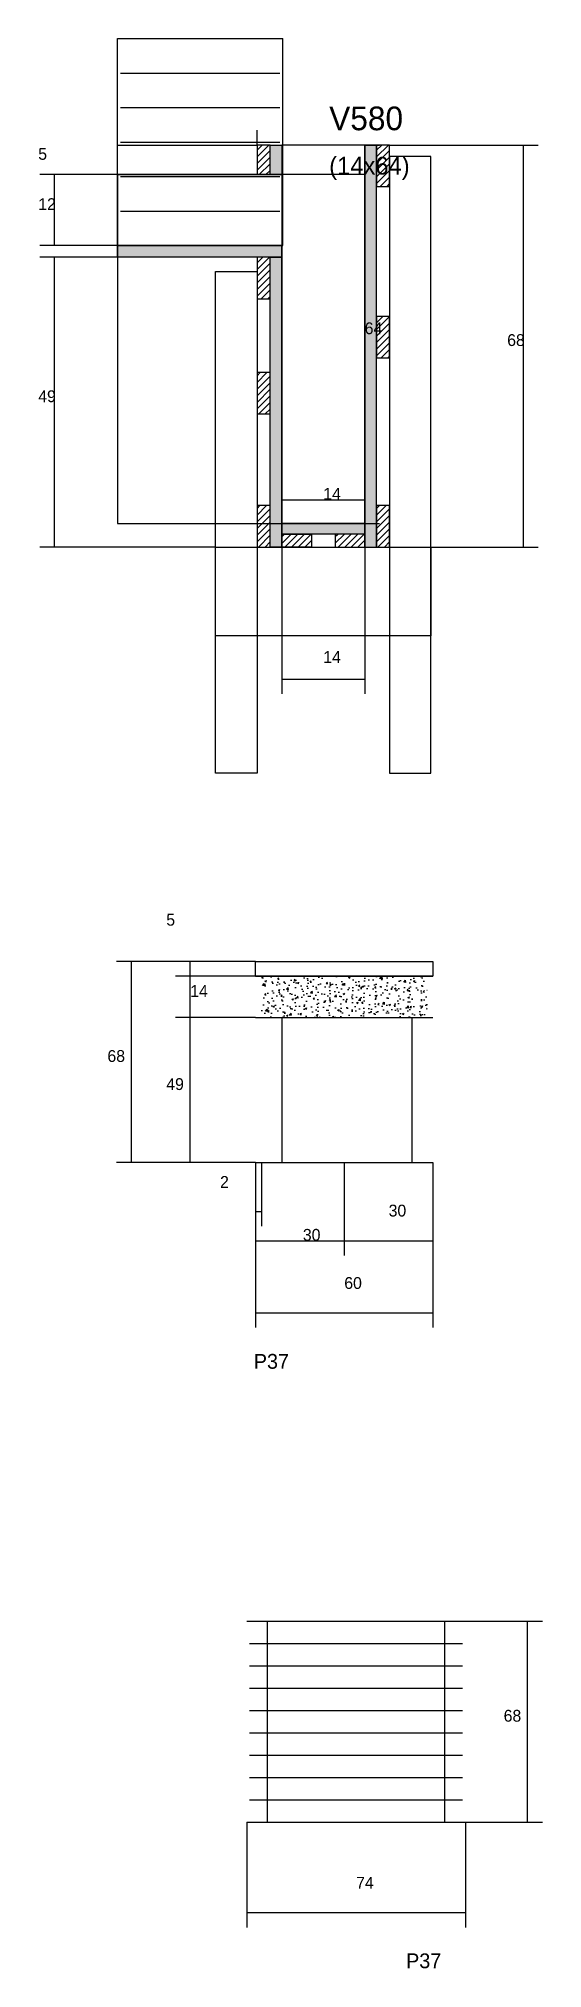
# Model space of a CAD drawing. Header units: metres. Extents: x -2848 to 22762, y -49062 to 1016.
# Drawn here: x 12702 to 12872, y -40217 to -39564 of the extents above; entities that cross this region are included whole.
import ezdxf

# ---------------------------------------------------------------- set-up
doc = ezdxf.new("R2010")
doc.units = ezdxf.units.M
for name, color, linetype in [('CONCRETO', 251, 'Continuous'), ('COTA', 4, 'Continuous'), ('Cota Seção (2x)', 4, 'Continuous'), ('Hachura', 253, 'Continuous'), ('Madeira', 126, 'Continuous'), ('NOMENCLATURA', 7, 'Continuous'), ('Painéis', 200, 'Continuous'), ('SARR_2.2x7', 40, 'Continuous'), ('SARR_3.5x7', 81, 'Continuous'), ('Texto Seção', 7, 'Continuous')]:
    doc.layers.add(name, color=color, linetype=linetype)

msp = doc.modelspace()

# ---------------------------------------------------------------- texts
at = {"layer": 'COTA'}
for s, p in [('5', (12701.6, -39605)), ('12', (12701.6, -39622)), ('68', (12860.2, -39668)), ('49', (12701.6, -39687)), ('14', (12798, -39775.2)), ('5', (12744.9, -39864.1)), ('14', (12753, -39888.2)), ('68', (12725, -39910.2)), ('49', (12744.9, -39919.7)), ('2', (12763.1, -39952.8)), ('30', (12820.1, -39962.5)), ('30', (12791.1, -39970.7)), ('60', (12805.1, -39987)), ('68', (12859, -40133.4)), ('74', (12809.1, -40189.9))]:
    msp.add_text(s, height=4, dxfattribs=at).set_placement(p)
at = {"layer": 'Cota Seção (2x)'}
for s, p in [('64', (12812, -39664)), ('14', (12798, -39720))]:
    msp.add_text(s, height=4, dxfattribs=at).set_placement(p)
at = {"layer": 'NOMENCLATURA'}
for p in [(12774.5, -40014), (12826, -40216.8)]:
    msp.add_text('P37', height=5, dxfattribs=at).set_placement(p)
at = {"layer": 'Texto Seção'}
for s, height, p in [('V580', 8, (12800, -39595)), ('(14x64)', 6, (12800, -39610))]:
    msp.add_text(s, height=height, dxfattribs=at).set_placement(p)

# ---------------------------------------------------------------- hatches: boundary and pattern name
at = {"layer": 'COTA'}
h = msp.add_hatch(dxfattribs=at)
h.set_pattern_fill('AR-CONC', scale=0.03)
h.paths.add_polyline_path([(12777.1, -39895.2), (12777.1, -39881.2), (12777.1, -39881.2), (12833.1, -39881.2), (12833.1, -39881.2), (12833.1, -39895.2), (12833.1, -39895.2), (12777.1, -39895.2)])
at = {"layer": 'Hachura'}
h = msp.add_hatch(dxfattribs=at)
h.set_pattern_fill('ANSI31', scale=0.5)
h.paths.add_polyline_path([(12780, -39600), (12775.6, -39600), (12775.6, -39600), (12775.6, -39610), (12775.6, -39610), (12780, -39610), (12780, -39610), (12780, -39600)])
h = msp.add_hatch(color=8, dxfattribs=at)
h.dxf.hatch_style = 1
h.paths.add_polyline_path([(12780, -39610), (12784, -39610), (12784, -39610), (12784, -39600), (12784, -39600), (12780, -39600), (12780, -39600), (12780, -39610)])
h = msp.add_hatch(color=8, dxfattribs=at)
h.dxf.hatch_style = 1
h.paths.add_polyline_path([(12816, -39600), (12812, -39600), (12812, -39600), (12812, -39736), (12812, -39736), (12816, -39736), (12816, -39736), (12816, -39600)])
h = msp.add_hatch(dxfattribs=at)
h.set_pattern_fill('ANSI31', scale=0.5)
h.paths.add_polyline_path([(12820.4, -39600), (12816, -39600), (12816, -39600), (12816, -39614), (12816, -39614), (12820.4, -39614), (12820.4, -39614), (12820.4, -39600)])
h = msp.add_hatch(color=8, dxfattribs=at)
h.dxf.hatch_style = 1
h.paths.add_polyline_path([(12728.4, -39638), (12728.4, -39634), (12728.4, -39634), (12784, -39634), (12784, -39634), (12784, -39638), (12784, -39638), (12728.4, -39638)])
h = msp.add_hatch(dxfattribs=at)
h.set_pattern_fill('ANSI31', scale=0.5)
h.paths.add_polyline_path([(12780, -39638), (12775.6, -39638), (12775.6, -39638), (12775.6, -39652), (12775.6, -39652), (12780, -39652), (12780, -39652), (12780, -39638)])
h = msp.add_hatch(color=8, dxfattribs=at)
h.dxf.hatch_style = 1
h.paths.add_polyline_path([(12780, -39638), (12784, -39638), (12784, -39638), (12784, -39736), (12784, -39736), (12780, -39736), (12780, -39736), (12780, -39638)])
h = msp.add_hatch(dxfattribs=at)
h.set_pattern_fill('ANSI31', scale=0.5)
h.paths.add_polyline_path([(12820.4, -39658), (12816, -39658), (12816, -39658), (12816, -39672), (12816, -39672), (12820.4, -39672), (12820.4, -39672), (12820.4, -39658)])
h = msp.add_hatch(dxfattribs=at)
h.set_pattern_fill('ANSI31', scale=0.5)
h.paths.add_polyline_path([(12780, -39677), (12775.6, -39677), (12775.6, -39677), (12775.6, -39691), (12775.6, -39691), (12780, -39691), (12780, -39691), (12780, -39677)])
h = msp.add_hatch(dxfattribs=at)
h.set_pattern_fill('ANSI31', scale=0.5)
h.paths.add_polyline_path([(12780, -39722), (12775.6, -39722), (12775.6, -39722), (12775.6, -39736), (12775.6, -39736), (12780, -39736), (12780, -39736), (12780, -39722)])
h = msp.add_hatch(dxfattribs=at)
h.set_pattern_fill('ANSI31', scale=0.5)
h.paths.add_polyline_path([(12820.4, -39722), (12816, -39722), (12816, -39722), (12816, -39736), (12816, -39736), (12820.4, -39736), (12820.4, -39736), (12820.4, -39722)])
h = msp.add_hatch(color=8, dxfattribs=at)
h.dxf.hatch_style = 1
h.paths.add_polyline_path([(12784, -39731.6), (12784, -39728), (12784, -39728), (12812, -39728), (12812, -39728), (12812, -39731.6), (12812, -39731.6), (12784, -39731.6)])
h = msp.add_hatch(dxfattribs=at)
h.set_pattern_fill('ANSI31', scale=0.5)
h.paths.add_polyline_path([(12784, -39736), (12784, -39731.6), (12784, -39731.6), (12794, -39731.6), (12794, -39731.6), (12794, -39736), (12794, -39736), (12784, -39736)])
h = msp.add_hatch(dxfattribs=at)
h.set_pattern_fill('ANSI31', scale=0.5)
h.paths.add_polyline_path([(12812, -39736), (12812, -39731.6), (12812, -39731.6), (12802, -39731.6), (12802, -39731.6), (12802, -39736), (12802, -39736), (12812, -39736)])

# ---------------------------------------------------------------- linework, layer by layer
at = {"layer": 'CONCRETO'}
for points in [[(12784, -39634), (12784, -39636), (12784, -39636), (12784, -39728), (12812, -39728), (12812, -39600), (12816, -39600), (12816, -39600), (12784, -39600), (12784, -39610)], [(12812, -39624), (12812, -39624), (12812, -39656), (12812, -39656), (12812, -39728), (12784, -39728), (12784, -39634), (12728.4, -39634), (12728.4, -39610), (12784, -39610)]]:
    msp.add_lwpolyline(points, dxfattribs=at)
for points in [[(12784, -39728), (12816, -39728), (12816, -39600), (12784, -39600)], [(12728.4, -39728), (12812, -39728), (12812, -39610), (12728.4, -39610)]]:
    msp.add_lwpolyline(points, close=True, dxfattribs=at)
at = {"layer": 'COTA'}
for p, q in [((12728.4, -39610), (12728.4, -39595)), ((12775.6, -39600), (12775.6, -39595)), ((12728.4, -39600), (12775.6, -39600)), ((12820.4, -39600), (12870.7, -39600)), ((12865.7, -39736), (12865.7, -39600)), ((12728.4, -39610), (12702.1, -39610)), ((12707.1, -39634), (12707.1, -39610)), ((12728.4, -39634), (12702.1, -39634)), ((12766, -39638), (12702.1, -39638)), ((12707.1, -39736), (12707.1, -39638)), ((12761.6, -39736), (12702.1, -39736)), ((12784, -39736), (12784, -39785.7)), ((12812, -39736), (12812, -39785.7)), ((12834.4, -39736), (12870.7, -39736)), ((12784, -39780.7), (12812, -39780.7)), ((12775.1, -39876.2), (12728.1, -39876.2)), ((12733.1, -39944.2), (12733.1, -39876.2)), ((12775.1, -39876.2), (12748, -39876.2)), ((12753, -39881.2), (12753, -39876.2)), ((12775.1, -39881.2), (12748, -39881.2)), ((12775.1, -39881.2), (12748, -39881.2)), ((12753, -39895.2), (12753, -39881.2)), ((12775.1, -39895.2), (12748, -39895.2)), ((12775.1, -39895.2), (12748, -39895.2)), ((12753, -39944.2), (12753, -39895.2)), ((12775.1, -39944.2), (12728.1, -39944.2)), ((12775.1, -39944.2), (12748, -39944.2)), ((12775.1, -39944.2), (12775.1, -39975.7)), ((12775.1, -39944.2), (12775.1, -40000.1)), ((12775.1, -39944.2), (12775.1, -39965.8)), ((12777.1, -39944.2), (12777.1, -39965.8)), ((12805.1, -39944.2), (12805.1, -39975.7)), ((12805.1, -39944.2), (12805.1, -39975.7)), ((12835.1, -39944.2), (12835.1, -39975.7)), ((12835.1, -39944.2), (12835.1, -40000.1)), ((12775.1, -39960.8), (12777.1, -39960.8)), ((12775.1, -39970.7), (12805.1, -39970.7)), ((12805.1, -39970.7), (12835.1, -39970.7)), ((12775.1, -39995.1), (12835.1, -39995.1)), ((12846.1, -40099.4), (12872.1, -40099.4)), ((12867.1, -40167.4), (12867.1, -40099.4)), ((12772.1, -40167.4), (12772.1, -40203)), ((12846.1, -40167.4), (12846.1, -40203)), ((12846.1, -40167.4), (12872.1, -40167.4)), ((12772.1, -40198), (12846.1, -40198))]:
    msp.add_line(p, q, dxfattribs=at)
at = {"layer": 'Cota Seção (2x)'}
for p, q in [((12812, -39728), (12812, -39600)), ((12812, -39600), (12817, -39600)), ((12784, -39736), (12784, -39715)), ((12784, -39720), (12812, -39720)), ((12812, -39736), (12812, -39715)), ((12812, -39728), (12817, -39728))]:
    msp.add_line(p, q, dxfattribs=at)
at = {"layer": 'Madeira'}
for points in [[(12780, -39600), (12775.6, -39600), (12775.6, -39610), (12780, -39610)], [(12820.4, -39600), (12816, -39600), (12816, -39614), (12820.4, -39614)], [(12780, -39638), (12775.6, -39638), (12775.6, -39652), (12780, -39652)], [(12820.4, -39658), (12816, -39658), (12816, -39672), (12820.4, -39672)], [(12780, -39677), (12775.6, -39677), (12775.6, -39691), (12780, -39691)], [(12780, -39722), (12775.6, -39722), (12775.6, -39736), (12780, -39736)], [(12820.4, -39722), (12816, -39722), (12816, -39736), (12820.4, -39736)], [(12784, -39736), (12784, -39731.6), (12794, -39731.6), (12794, -39736)], [(12812, -39736), (12812, -39731.6), (12802, -39731.6), (12802, -39736)]]:
    msp.add_lwpolyline(points, close=True, dxfattribs=at)
at = {"layer": 'Painéis'}
for p, q in [((12728.4, -39564), (12784.3, -39564)), ((12728.4, -39634), (12728.4, -39564)), ((12784.3, -39634), (12784.3, -39564)), ((12728.4, -39634), (12784, -39634)), ((12728.4, -39638), (12728.4, -39634)), ((12728.4, -39634), (12784.3, -39634)), ((12784, -39638), (12784, -39634)), ((12784, -39736), (12784, -39638)), ((12784, -39728), (12812, -39728)), ((12775.1, -39876.2), (12835.1, -39876.2)), ((12775.1, -39881.2), (12835.1, -39881.2)), ((12775.1, -39895.2), (12835.1, -39895.2)), ((12775.1, -39944.2), (12835.1, -39944.2)), ((12772.1, -40099.4), (12846.1, -40099.4)), ((12772.1, -40167.4), (12846.1, -40167.4))]:
    msp.add_line(p, q, dxfattribs=at)
for points in [[(12780, -39600), (12784, -39600), (12784, -39610), (12780, -39610)], [(12816, -39600), (12812, -39600), (12812, -39736), (12816, -39736)], [(12728.4, -39638), (12728.4, -39634), (12784, -39634), (12784, -39638)], [(12780, -39638), (12784, -39638), (12784, -39736), (12780, -39736)], [(12784, -39731.6), (12784, -39728), (12812, -39728), (12812, -39731.6)], [(12775.1, -39876.2), (12835.1, -39876.2), (12835.1, -39881.2), (12775.1, -39881.2)]]:
    msp.add_lwpolyline(points, close=True, dxfattribs=at)
at = {"layer": 'SARR_2.2x7'}
for p, q in [((12729.4, -39575.67), (12783.3, -39575.67)), ((12729.4, -39587.33), (12783.3, -39587.33)), ((12729.4, -39599), (12783.3, -39599)), ((12729.4, -39610.67), (12783.3, -39610.67)), ((12729.4, -39622.33), (12783.3, -39622.33)), ((12784.1, -39944.2), (12784.1, -39895.2)), ((12828.1, -39944.2), (12828.1, -39895.2)), ((12779.1, -40167.4), (12779.1, -40099.4)), ((12839.1, -40167.4), (12839.1, -40099.4)), ((12773.1, -40106.96), (12845.1, -40106.96)), ((12773.1, -40114.51), (12845.1, -40114.51)), ((12773.1, -40122.07), (12845.1, -40122.07)), ((12773.1, -40129.62), (12845.1, -40129.62)), ((12773.1, -40137.18), (12845.1, -40137.18)), ((12773.1, -40144.73), (12845.1, -40144.73)), ((12773.1, -40152.29), (12845.1, -40152.29)), ((12773.1, -40159.84), (12845.1, -40159.84))]:
    msp.add_line(p, q, dxfattribs=at)
at = {"layer": 'SARR_3.5x7'}
for points in [[(12834.4, -39603.9), (12820.4, -39603.9), (12820.4, -39812.5), (12834.4, -39812.5)], [(12761.6, -39642.8), (12775.6, -39642.8), (12775.6, -39812.5), (12761.6, -39812.5)], [(12761.6, -39736), (12834.4, -39736), (12834.4, -39766.1), (12761.6, -39766.1)]]:
    msp.add_lwpolyline(points, close=True, dxfattribs=at)

msp.set_redraw_order([(e.dxf.handle, doc.entitydb.next_handle()) for e in msp.query("TEXT MTEXT ATTDEF DIMENSION ARC_DIMENSION")])  # texts and dimensions are drawn at this point

doc.saveas('drawing.dxf')
